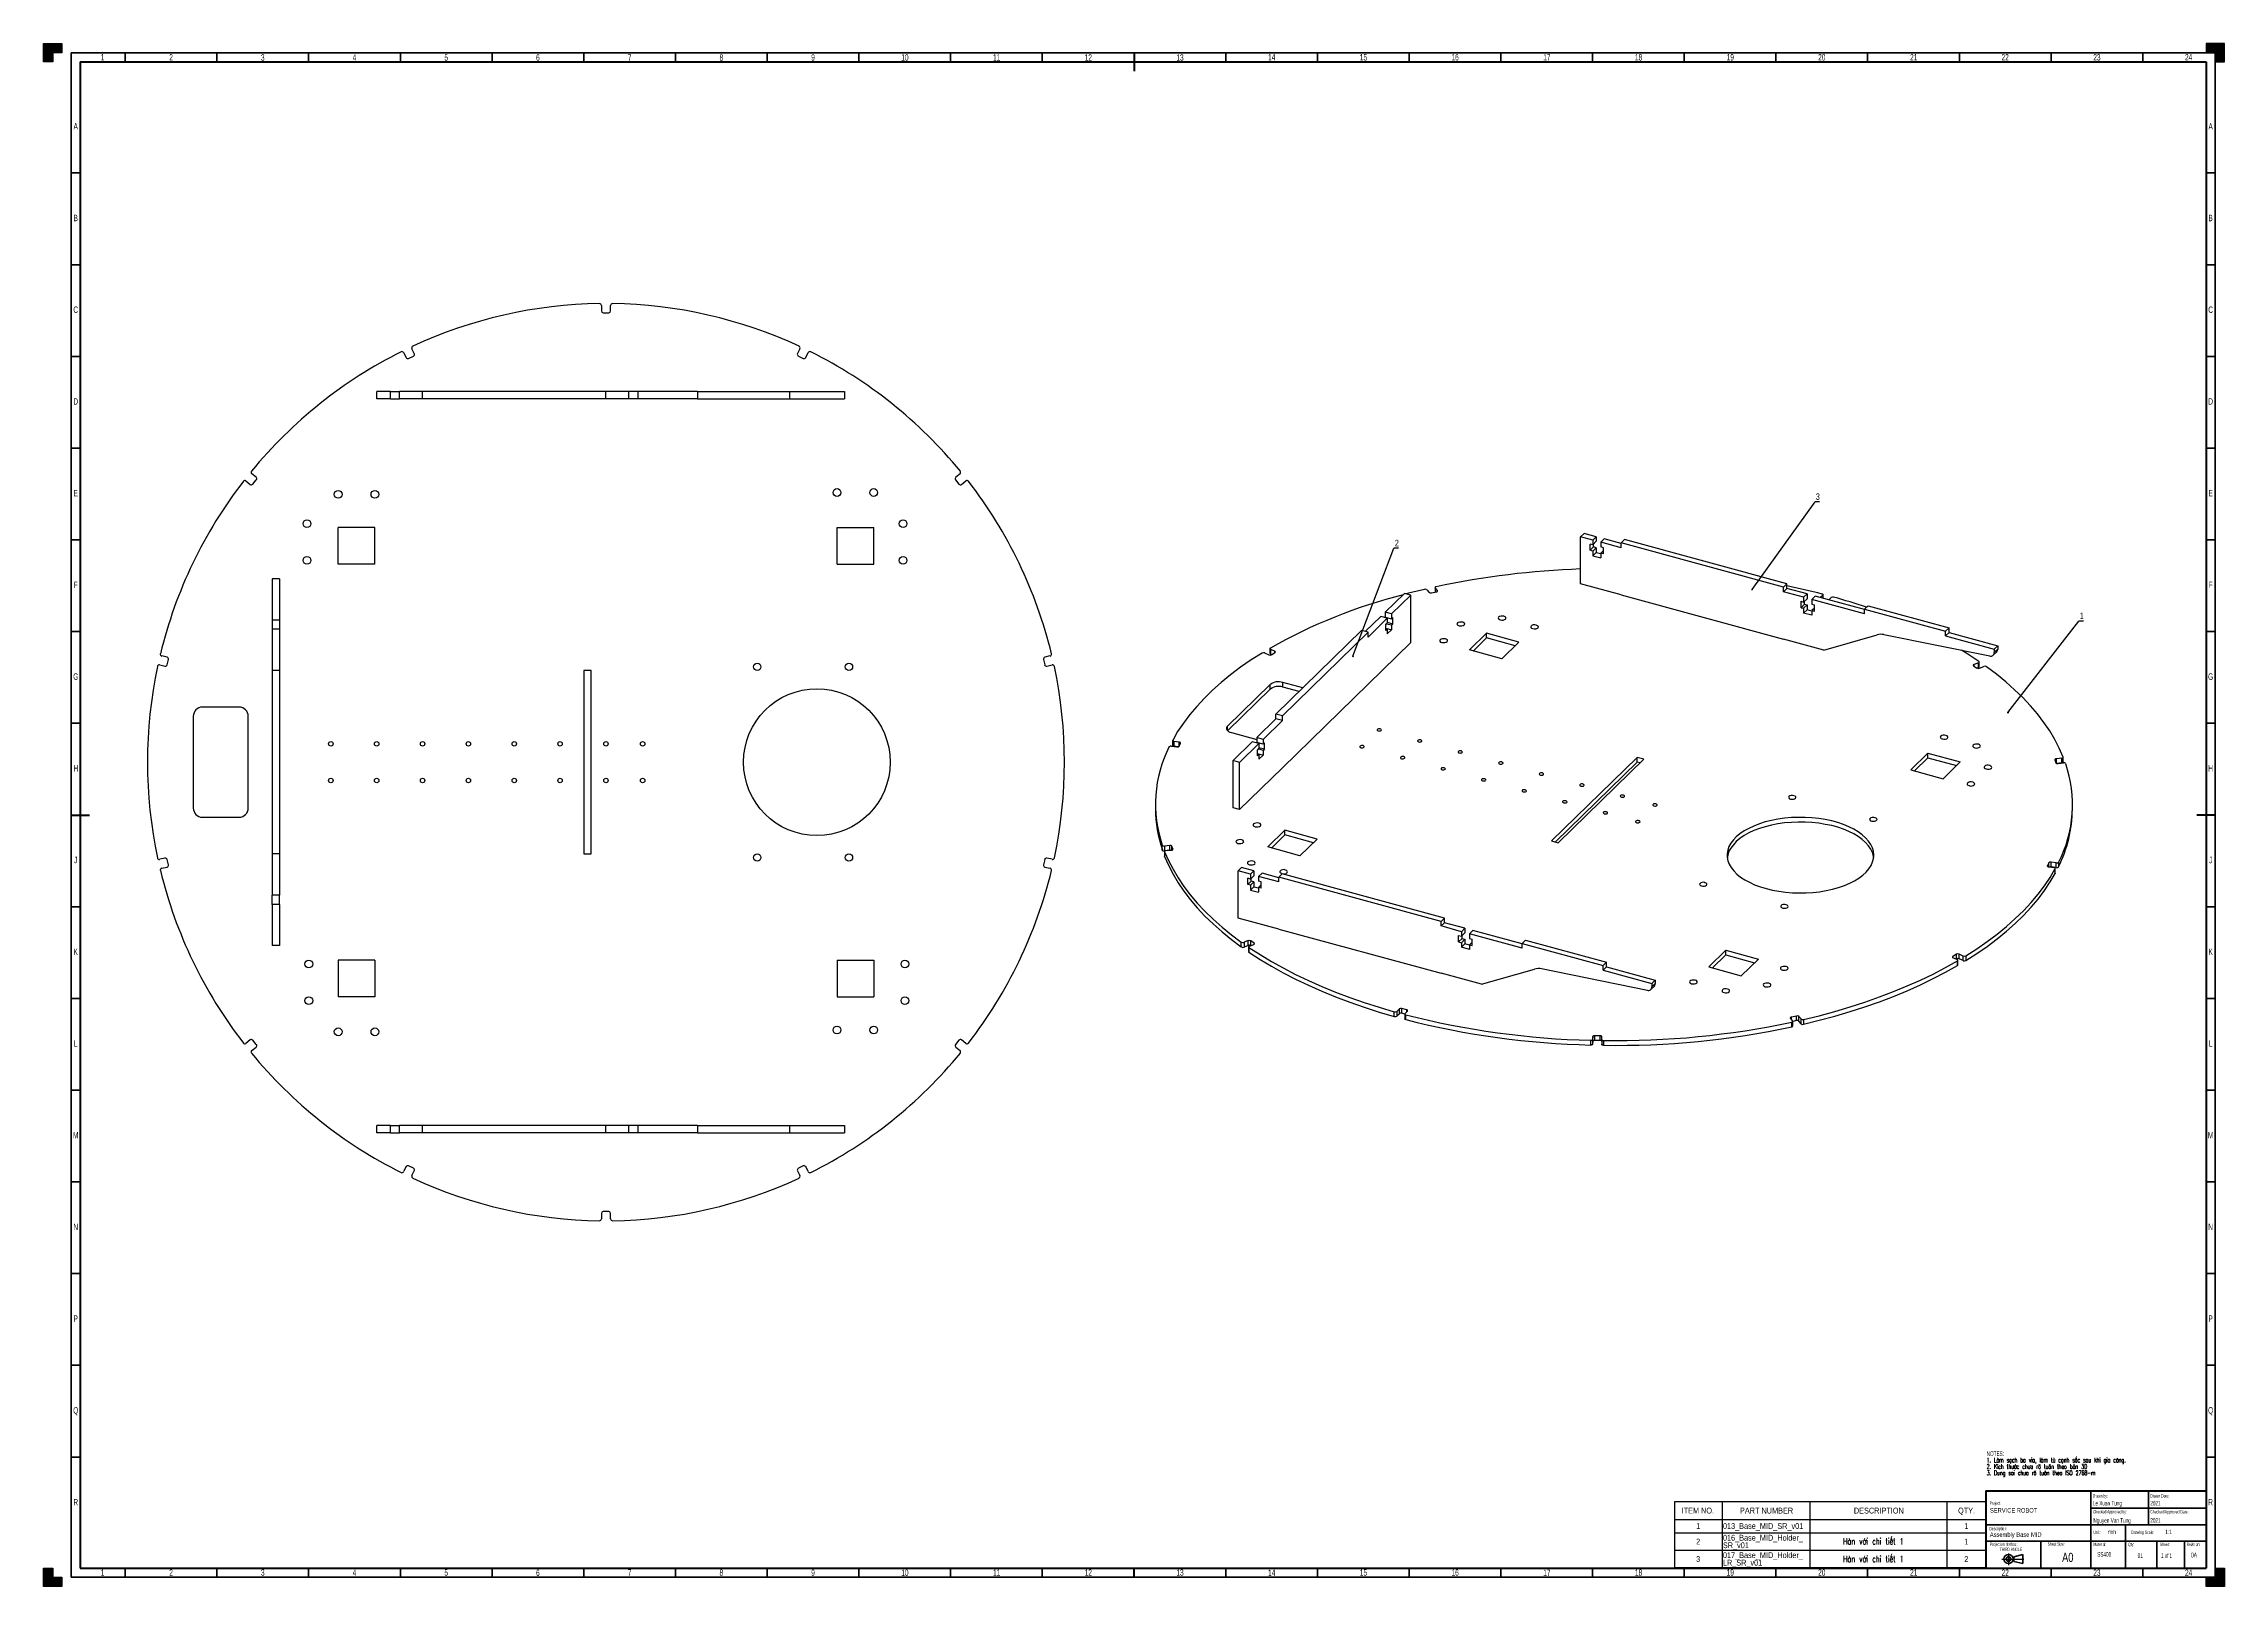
# Model space of a CAD drawing. Header units: millimetres. Extents: x 0 to 1189, y 0 to 841.
import ezdxf

# ---------------------------------------------------------------- set-up
doc = ezdxf.new("R2010")
doc.units = ezdxf.units.MM
doc.layers.add('BORDER', color=7, linetype='Continuous')
doc.layers.add('TRIM', color=7, linetype='Continuous')
doc.styles.add('SLDTEXTSTYLE0', font='TXT', dxfattribs={"width": 0.605})
doc.styles.add('SLDTEXTSTYLE1', font='TXT', dxfattribs={"width": 0.57})
doc.styles.add('SLDTEXTSTYLE2', font='TXT', dxfattribs={"width": 0.75})
doc.styles.add('SLDTEXTSTYLE3', font='TXT', dxfattribs={"width": 0.605, "bigfont": 'bigfont'})
doc.styles.add('SLDTEXTSTYLE4', font='TXT', dxfattribs={"width": 0.694444, "bigfont": 'bigfont'})
doc.dimstyles.new('SLDDIMSTYLE0', dxfattribs={"dimtxt": 0.18, "dimasz": 1.016, "dimexe": 0, "dimexo": 0.0625, "dimgap": 0, "dimtad": 0, "dimtih": 1, "dimtoh": 1, "dimdec": 0, "dimrnd": 1e-09, "dimzin": 0, "dimdsep": 46, "dimtxsty": 'Standard', "dimblk1": 'DOT', "dimblk2": 'DOT', "dimsah": 1, "dimcen": 0.09, "dimadec": 0, "dimazin": 0, "dimtfac": 1.016, "dimtdec": 0, "dimtofl": 0, "dimtmove": 0, "dimatfit": 3, "dimldrblk": 'DOT', "dimfxl": 1, "dimfrac": 2, "dimtolj": 1, "dimtzin": 0, "dimarcsym": 0})

msp = doc.modelspace()

# ---------------------------------------------------------------- texts
at = {"layer": 'BORDER', "color": 7, "char_height": 3.5, "attachment_point": 2, "style": 'SLDTEXTSTYLE0'}
for s, insert in [('1', (32.1, 835.3)), ('2', (69.5, 835.3)), ('3', (119.5, 835.2)), ('4', (169.5, 835.2)), ('5', (219.5, 835.2)), ('6', (269.5, 835.2)), ('7', (319.5, 835.2)), ('8', (369.5, 835.2)), ('9', (419.5, 835.2)), ('10', (469.6, 835.2)), ('11', (519.6, 835.2)), ('12', (569.6, 835.2)), ('13', (619.6, 835.2)), ('14', (669.6, 835.3)), ('15', (719.6, 835.3)), ('16', (769.6, 835.3)), ('17', (819.6, 835.3)), ('18', (869.6, 835.3)), ('19', (919.6, 835.3)), ('20', (969.5, 835.3)), ('21', (1019.6, 835.3)), ('22', (1069.5, 835.3)), ('23', (1119.5, 835.3)), ('24', (1169.5, 835.3)), ('A', (17.5, 797.7)), ('A', (1181.5, 797.7)), ('B', (17.5, 747.7)), ('B', (1181.5, 747.7)), ('C', (17.5, 697.7)), ('C', (1181.5, 697.7)), ('D', (17.5, 647.7)), ('D', (1181.5, 647.7)), ('E', (17.5, 597.7)), ('E', (1181.5, 597.7)), ('F', (17.5, 547.7)), ('F', (1181.5, 547.7)), ('G', (17.5, 497.7)), ('G', (1181.5, 497.7)), ('H', (17.5, 447.7)), ('H', (1181.5, 447.7)), ('J', (17.5, 397.7)), ('J', (1181.5, 397.7)), ('K', (17.5, 347.7)), ('K', (1181.5, 347.7)), ('L', (17.5, 297.7)), ('L', (1181.5, 297.7)), ('M', (17.5, 247.7)), ('M', (1181.5, 247.7)), ('N', (17.5, 197.7)), ('N', (1181.5, 197.7)), ('P', (17.5, 147.7)), ('P', (1181.5, 147.7)), ('Q', (17.5, 97.7)), ('Q', (1181.5, 97.7)), ('R', (17.5, 47.7)), ('R', (1181.5, 47.7)), ('1', (32.1, 9.3)), ('2', (69.5, 9.3)), ('3', (119.5, 9.3)), ('4', (169.5, 9.2)), ('5', (219.5, 9.3)), ('6', (269.5, 9.2)), ('7', (319.5, 9.3)), ('8', (369.5, 9.3)), ('9', (419.5, 9.2)), ('10', (469.6, 9.2)), ('11', (519.6, 9.3)), ('12', (569.6, 9.3)), ('13', (619.6, 9.3)), ('14', (669.6, 9.2)), ('15', (719.6, 9.3)), ('16', (769.6, 9.3)), ('17', (819.6, 9.2)), ('18', (869.6, 9.3)), ('19', (919.6, 9.3)), ('20', (969.5, 9.3)), ('21', (1019.6, 9.3)), ('22', (1069.5, 9.2)), ('23', (1119.5, 9.2)), ('24', (1169.5, 9.2))]:
    msp.add_mtext(s, dxfattribs=dict(at, insert=insert))
at = {"layer": 'BORDER'}
for s, insert, char_height, attachment_point, style in [('Drawn by:', (1117.3, 50.2), 1.8, 1, 'SLDTEXTSTYLE0'), ('Drawn Date:', (1148.6, 50.3), 1.852, 1, 'SLDTEXTSTYLE0'), ('Project:', (1061, 46.3), 1.8, 1, 'SLDTEXTSTYLE0'), ('SERVICE ROBOT', (1061.2, 42.7), 2.5, 1, 'SLDTEXTSTYLE2'), ('Le Xuan Tung', (1117.3, 46.6), 2.5, 1, 'SLDTEXTSTYLE0'), ('Checked/Approved by:', (1117.4, 41.6), 1.8, 1, 'SLDTEXTSTYLE0'), ('Nguyen Van Tung', (1117.6, 37.2), 2.5, 1, 'SLDTEXTSTYLE0'), ('Checked/Approved Date:', (1148.6, 41.6), 1.852, 1, 'SLDTEXTSTYLE0'), ('2021', (1148.6, 46.6), 2.5, 1, 'SLDTEXTSTYLE0'), ('2021', (1148.6, 37.2), 2.5, 1, 'SLDTEXTSTYLE0'), ('Description:', (1060.9, 32.4), 1.8, 1, 'SLDTEXTSTYLE0'), ('Assembly Base MID', (1061.1, 29.5), 2.5, 1, 'SLDTEXTSTYLE2'), ('Sheet Size:', (1097.3, 24), 1.8, 2, 'SLDTEXTSTYLE0'), ('Material:', (1117.6, 23.8), 1.8, 1, 'SLDTEXTSTYLE0'), ('Unit:', (1117.6, 30.4), 1.85, 1, 'SLDTEXTSTYLE0'), ('mm', (1125.6, 31), 2.5, 1, 'SLDTEXTSTYLE0'), ('Qty:', (1136.5, 23.8), 1.8, 1, 'SLDTEXTSTYLE0'), ('Drawing Scale:', (1138.2, 30.4), 1.852, 1, 'SLDTEXTSTYLE0'), ('Sheet:', (1153.9, 23.8), 1.8, 1, 'SLDTEXTSTYLE0'), ('1:1', (1156.8, 31), 2.5, 1, 'SLDTEXTSTYLE0'), ('Revision:', (1168.4, 23.8), 1.8, 1, 'SLDTEXTSTYLE0'), ('A0', (1103.6, 18.3), 5, 2, 'SLDTEXTSTYLE2'), ('SS400', (1119.7, 18.7), 2.5, 1, 'SLDTEXTSTYLE0'), ('01', (1141.7, 18), 2.5, 1, 'SLDTEXTSTYLE0'), ('1 of 1', (1154.5, 18), 2.5, 1, 'SLDTEXTSTYLE1'), ('0A', (1170.8, 18.4), 2.65, 1, 'SLDTEXTSTYLE0')]:
    msp.add_mtext(s, dxfattribs=dict(at, insert=insert, char_height=char_height, attachment_point=attachment_point, style=style))

# ---------------------------------------------------------------- blocks, each defined once
blk = doc.blocks.new('SW_NOTE_0')
at = {"layer": 'BORDER', "color": 0, "char_height": 1.8, "attachment_point": 1, "style": 'SLDTEXTSTYLE0'}
for s, insert in [('Projection Method:', (0, 2.3)), ('THIRD ANGLE', (5.4, -0.5))]:
    blk.add_mtext(s, dxfattribs=dict(at, insert=insert))
blk = doc.blocks.new('SW_NOTE_1')
at = {"layer": 'BORDER', "color": 0, "char_height": 2.5, "attachment_point": 1}
for s, insert, style in [('NOTES:', (0, 3.2), 'SLDTEXTSTYLE0'), ('1. Làm sạch ba via, làm tù cạnh sắc sau khi gia công.', (0, -0.3), 'SLDTEXTSTYLE3'), ('2. Kích thước chưa rõ tuân theo bản 3D', (0, -3.8), 'SLDTEXTSTYLE3'), ('3. Dung sai chưa rõ tuân theo ISO 2768-m', (0, -7.3), 'SLDTEXTSTYLE3')]:
    blk.add_mtext(s, dxfattribs=dict(at, insert=insert, style=style))
blk = doc.blocks.new('SW_TABLEANNOTATION_0')
at = {"layer": 'BORDER', "color": 0}
for p, q in [((0, 0), (0, -35.8)), ((169.9, 0), (0, 0)), ((25.9, 0), (25.9, -9.5)), ((73.8, 0), (73.8, -9.5)), ((148.4, 0), (148.4, -9.5)), ((169.9, -35.8), (169.9, 0)), ((0, -9.5), (169.9, -9.5)), ((25.9, -9.5), (25.9, -35.8)), ((73.8, -9.5), (73.8, -35.8)), ((148.4, -9.5), (148.4, -35.8)), ((0, -16.8), (169.9, -16.8)), ((0, -26.3), (169.9, -26.3)), ((0, -35.8), (169.9, -35.8))]:
    blk.add_line(p, q, dxfattribs=at)
at = {"layer": 'BORDER', "color": 0, "attachment_point": 1}
for s, insert, char_height, style in [('ITEM NO.', (3.9, -3.1), 3.17, 'SLDTEXTSTYLE2'), ('1', (11.8, -11.5), 3.17, 'SLDTEXTSTYLE2'), ('013_Base_MID_SR_v01', (26.4, -11.5), 3.175, 'SLDTEXTSTYLE2'), ('PART NUMBER', (35.7, -3.1), 3.175, 'SLDTEXTSTYLE2'), ('DESCRIPTION', (97.8, -3.1), 3.175, 'SLDTEXTSTYLE2'), ('QTY.', (154.6, -3.1), 3.17, 'SLDTEXTSTYLE2'), ('1', (158, -11.5), 3.17, 'SLDTEXTSTYLE2'), ('2', (11.8, -20), 3.17, 'SLDTEXTSTYLE2'), ('016_Base_MID_Holder_', (26.4, -17.9), 3.175, 'SLDTEXTSTYLE2'), ('SR_v01', (26.4, -22), 3.17, 'SLDTEXTSTYLE2'), ('Hàn với chi tiết 1', (91.9, -19.7), 3.5, 'SLDTEXTSTYLE4'), ('1', (158, -20), 3.17, 'SLDTEXTSTYLE2'), ('3', (11.8, -29.5), 3.17, 'SLDTEXTSTYLE2'), ('017_Base_MID_Holder_', (26.4, -27.4), 3.175, 'SLDTEXTSTYLE2'), ('LR_SR_v01', (26.4, -31.5), 3.17, 'SLDTEXTSTYLE2'), ('Hàn với chi tiết 1', (91.9, -29.3), 3.5, 'SLDTEXTSTYLE4'), ('2', (158, -29.5), 3.17, 'SLDTEXTSTYLE2')]:
    blk.add_mtext(s, dxfattribs=dict(at, insert=insert, char_height=char_height, style=style))
blk = doc.blocks.new('SW_NOTE_2')
at = {"layer": 'BORDER', "color": 0}
blk.add_line((2.5, 0), (0, 0), dxfattribs=at)
at = {"layer": 'BORDER', "color": 0, "insert": (0.4, 4.6), "char_height": 3.5, "attachment_point": 1, "style": 'SLDTEXTSTYLE2'}
blk.add_mtext('1', dxfattribs=at)
blk = doc.blocks.new('_DOT')
at = {"color": 0, "linetype": 'ByBlock', "lineweight": -2}
blk.add_line((-0.5, 0), (-1, 0), dxfattribs=at)
at = {"color": 0, "linetype": 'ByBlock', "const_width": 0.5}
blk.add_lwpolyline([(-0.25, 0, 1), (0.25, 0, 1)], format="xyb", close=True, dxfattribs=at)
blk = doc.blocks.new('SW_NOTE_3')
at = {"layer": 'BORDER', "color": 0}
blk.add_line((2.5, 0), (0, 0), dxfattribs=at)
at = {"layer": 'BORDER', "color": 0, "insert": (0.4, 4.5), "char_height": 3.5, "attachment_point": 1, "style": 'SLDTEXTSTYLE2'}
blk.add_mtext('3', dxfattribs=at)
blk = doc.blocks.new('SW_NOTE_4')
at = {"layer": 'BORDER', "color": 0}
blk.add_line((2.5, 0), (0, 0), dxfattribs=at)
at = {"layer": 'BORDER', "color": 0, "insert": (0.5, 4.5), "char_height": 3.5, "attachment_point": 1, "style": 'SLDTEXTSTYLE2'}
blk.add_mtext('2', dxfattribs=at)

# ---------------------------------------------------------------- hatches: boundary and pattern name
at = {"layer": 'TRIM'}
for points in [[(0, 831), (5, 831), (5, 836), (10, 836), (10, 841), (0, 841)], [(1184, 836), (1184, 831), (1189, 831), (1189, 841), (1179, 841), (1179, 836)], [(10, 0), (10, 5), (5, 5), (5, 10), (0, 10), (0, 0)], [(1189, 10), (1184, 10), (1184, 5), (1179, 5), (1179, 0), (1189, 0)]]:
    msp.add_hatch(color=256, dxfattribs=at).paths.add_polyline_path(points, flags=0)

# ---------------------------------------------------------------- linework, layer by layer
at = {"color": 7, "linetype": 'Continuous', "lineweight": 25}
for p, q in [((304.1, 698.3), (304.1, 695.3)), ((305.1, 694.3), (308.1, 694.3)), ((309.1, 695.3), (309.1, 698.3)), ((196.3, 672.6), (197.6, 669.9)), ((198.9, 669.4), (201.6, 670.7)), ((202.1, 672), (200.8, 674.7)), ((412.3, 674.7), (411, 672)), ((411.5, 670.7), (414.2, 669.4)), ((415.5, 669.9), (416.8, 672.6)), ((181.6, 647.3), (181.6, 651.3)), ((189.1, 651.3), (181.6, 651.3)), ((189.1, 647.3), (181.6, 647.3)), ((189.1, 647.3), (189.1, 651.3)), ((189.1, 651.3), (194.1, 651.3)), ((189.1, 647.3), (194.1, 647.3)), ((194.1, 647.3), (194.1, 651.3)), ((206.6, 651.3), (194.1, 651.3)), ((206.6, 647.3), (194.1, 647.3)), ((206.6, 647.3), (206.6, 651.3)), ((306.6, 651.3), (206.6, 651.3)), ((306.6, 647.3), (206.6, 647.3)), ((306.6, 647.3), (306.6, 651.3)), ((319.1, 651.3), (306.6, 651.3)), ((319.1, 647.3), (306.6, 647.3)), ((319.1, 647.3), (319.1, 651.3)), ((324.1, 651.3), (319.1, 651.3)), ((324.1, 647.3), (319.1, 647.3)), ((324.1, 647.3), (324.1, 651.3)), ((356.6, 651.3), (324.1, 651.3)), ((356.6, 647.3), (324.1, 647.3)), ((356.6, 651.3), (356.6, 647.3)), ((356.6, 651.3), (406.6, 651.3)), ((356.6, 647.3), (406.6, 647.3)), ((406.6, 651.3), (406.6, 647.3)), ((406.6, 651.3), (436.6, 651.3)), ((406.6, 647.3), (436.6, 647.3)), ((436.6, 651.3), (436.6, 647.3)), ((115.8, 604.7), (113.5, 606.5)), ((499.7, 606.5), (497.3, 604.7)), ((110.3, 602.6), (112.7, 600.7)), ((114.1, 600.9), (115.9, 603.2)), ((497.2, 603.2), (499, 600.9)), ((500.5, 600.7), (502.8, 602.6)), ((180.6, 577.2), (160.6, 577.2)), ((160.6, 557.2), (160.6, 577.2)), ((180.6, 557.2), (180.6, 577.2)), ((432.6, 577.2), (452.6, 577.2)), ((432.6, 557.2), (432.6, 577.2)), ((452.6, 557.2), (452.6, 577.2)), ((838, 572.2), (839.9, 574)), ((838, 546.5), (838, 572.2)), ((844.7, 570.4), (838, 572.2)), ((846.5, 572.2), (839.9, 574)), ((844.7, 570.4), (846.5, 572.2)), ((846.5, 572.2), (846.5, 569.7)), ((849.1, 569.2), (850.9, 571)), ((860.1, 568.5), (850.9, 571)), ((844.7, 567.8), (843.2, 568.2)), ((843.2, 564.8), (843.2, 568.2)), ((845.1, 566.6), (843.2, 564.8)), ((844.7, 564.4), (843.2, 564.8)), ((844.7, 570.4), (844.7, 567.8)), ((844.7, 567.8), (846.5, 569.7)), ((844.7, 564.4), (846.5, 566.2)), ((844.7, 564.4), (844.7, 561.8)), ((846.5, 563.6), (844.7, 561.8)), ((844.7, 561.8), (849.1, 560.6)), ((845.1, 566.6), (845.1, 568.3)), ((846.5, 566.2), (845.1, 566.6)), ((846.5, 566.2), (846.5, 563.6)), ((846.5, 563.6), (849.1, 563)), ((849.1, 569.2), (849.1, 566.6)), ((860.1, 566.2), (849.1, 569.2)), ((850.5, 566.2), (849.1, 566.6)), ((849.1, 563.2), (850.5, 564.6)), ((849.1, 563.2), (849.1, 560.6)), ((850.5, 562.8), (849.1, 563.2)), ((850.5, 562.8), (850.5, 566.2)), ((860.1, 568.8), (862, 570.6)), ((860.1, 566.2), (860.1, 568.8)), ((948.6, 544.7), (860.1, 568.8)), ((950.4, 546.6), (862, 570.6)), ((128.6, 549.3), (124.6, 549.3)), ((124.6, 549.3), (124.6, 526.8)), ((128.6, 549.3), (128.6, 526.8)), ((180.6, 557.2), (160.6, 557.2)), ((432.6, 557.2), (452.6, 557.2)), ((741.9, 541.3), (731.4, 531)), ((745.4, 540.3), (734.9, 530.1)), ((745.4, 540.3), (741.9, 541.3)), ((745.4, 514.6), (745.4, 540.3)), ((754.2, 543.2), (755.4, 541.8)), ((756.7, 541.6), (759.4, 542.2)), ((758.7, 544.5), (758.7, 542)), ((759.9, 542.9), (758.7, 544.3)), ((860.1, 540.5), (838, 546.5)), ((860.1, 540.5), (948.6, 516.4)), ((948.6, 544.7), (950.4, 546.6)), ((948.6, 542.2), (948.6, 544.7)), ((948.6, 542.2), (950.4, 544)), ((959.6, 539.2), (948.6, 542.2)), ((950.4, 544), (950.4, 546.6)), ((961.5, 541), (950.4, 544)), ((958.2, 537), (959.6, 536.6)), ((958.2, 533.5), (958.2, 537)), ((960.1, 535.4), (958.2, 533.5)), ((959.6, 539.2), (961.5, 541)), ((959.6, 539.2), (959.6, 536.6)), ((961.5, 538.4), (959.6, 536.6)), ((960.1, 535.4), (960.1, 537)), ((960.1, 535.4), (961.5, 535)), ((961.5, 541), (961.5, 538.4)), ((964.1, 538), (965.9, 539.8)), ((964.1, 538), (964.1, 535.4)), ((992.8, 530.1), (964.1, 538)), ((964.1, 535.4), (965.5, 535)), ((992.8, 532.5), (965.9, 539.8)), ((970.2, 540.3), (968.8, 539)), ((970.3, 538.6), (970.3, 540.5)), ((973.3, 537.8), (974.6, 539.1)), ((128.6, 526.8), (124.6, 526.8)), ((124.6, 526.8), (124.6, 521.8)), ((128.6, 526.8), (128.6, 521.8)), ((729, 528.7), (720.6, 520.5)), ((732.6, 527.8), (722.1, 517.5)), ((732.6, 527.8), (729, 528.7)), ((734.9, 530.1), (731.4, 531)), ((731.4, 531), (731.4, 528.4)), ((731.4, 528.4), (734.9, 527.5)), ((731.8, 524.5), (732.6, 525.2)), ((731.8, 521), (731.8, 524.5)), ((732.1, 527.9), (732.1, 528.2)), ((732.2, 524.8), (734.9, 524.1)), ((732.6, 527.8), (732.6, 525.2)), ((732.6, 525.6), (735.7, 524.8)), ((734.9, 530.1), (734.9, 527.5)), ((734.9, 527.5), (735.7, 528.2)), ((734.9, 524.1), (735.7, 524.8)), ((734.9, 524.1), (734.9, 521.5)), ((735.7, 524.8), (735.7, 528.2)), ((958.2, 533.5), (959.6, 533.2)), ((961.5, 535), (959.6, 533.2)), ((959.6, 533.2), (959.6, 530.6)), ((961.5, 532.4), (959.6, 530.6)), ((964.1, 529.4), (959.6, 530.6)), ((961.5, 535), (961.5, 532.4)), ((964.1, 531.7), (961.5, 532.4)), ((965.5, 533.3), (964.1, 531.9)), ((964.1, 531.9), (964.1, 529.4)), ((964.1, 531.9), (965.5, 531.6)), ((965.5, 531.6), (965.5, 535)), ((994.7, 534.5), (992.8, 532.7)), ((992.8, 530.1), (992.8, 532.7)), ((992.8, 532.7), (1037, 520.7)), ((994.7, 534.5), (1038.9, 522.5)), ((128.6, 521.8), (124.6, 521.8)), ((124.6, 521.8), (124.6, 499.3)), ((128.6, 521.8), (128.6, 499.3)), ((718.5, 521.1), (671.9, 475.5)), ((722.1, 520.1), (675.4, 474.5)), ((722.1, 520.1), (718.5, 521.1)), ((722.1, 517.5), (722.1, 520.1)), ((745.4, 514.6), (722.1, 491.8)), ((731.8, 522.3), (734.9, 521.5)), ((731.8, 522), (732.6, 521.8)), ((731.8, 521), (732.6, 521.8)), ((732.6, 521.8), (732.6, 519.2)), ((734.9, 521.5), (732.6, 519.2)), ((777.4, 510.5), (786.7, 519.6)), ((779.5, 509.9), (786.7, 517)), ((804.4, 514.8), (786.7, 519.6)), ((786.7, 517), (786.7, 519.6)), ((802.4, 512.8), (786.7, 517)), ((795.1, 505.7), (804.4, 514.8)), ((970.7, 510.4), (948.6, 516.4)), ((970.7, 510.4), (999.6, 518.7)), ((1061.1, 507.1), (1003.4, 518.8)), ((1038.9, 522.5), (1037, 520.7)), ((1037, 518.1), (1037, 520.7)), ((1038.9, 519.9), (1037, 518.1)), ((1037, 518.1), (1063.5, 510.9)), ((1038.9, 519.9), (1038.9, 522.5)), ((1038.9, 519.9), (1065.4, 512.7)), ((1065.4, 512.7), (1063.5, 510.9)), ((1065.4, 512.7), (1065.4, 510.8)), ((63.3, 502.3), (66.2, 501.6)), ((67.3, 506.5), (64.4, 507.2)), ((67.4, 502.4), (68, 505.3)), ((545.1, 505.3), (545.8, 502.4)), ((548.7, 507.2), (545.8, 506.5)), ((546.9, 501.6), (549.9, 502.3)), ((665.7, 508.9), (668, 507.9)), ((668.6, 511.2), (668.6, 508.6)), ((671.2, 509.8), (669, 510.8)), ((669, 510.8), (669, 508.2)), ((669.5, 508), (669, 508.2)), ((669.4, 507.9), (671.3, 509.1)), ((795.1, 505.7), (777.4, 510.5)), ((1052.3, 501.9), (1054.1, 500.6)), ((1054.9, 503.5), (1052.5, 502.6)), ((1054.9, 500.9), (1054.1, 500.6)), ((1054.9, 500.9), (1054.9, 503.5)), ((1055.3, 501.3), (1055.3, 503.9)), ((1055.5, 500.5), (1057.9, 501.4)), ((1063, 507.6), (1064.9, 509.4)), ((1063.5, 510.9), (1063.5, 509)), ((1065.4, 510.8), (1063.5, 509)), ((128.6, 499.3), (124.6, 499.3)), ((124.6, 499.3), (124.6, 399.3)), ((128.6, 499.3), (128.6, 399.3)), ((298.6, 499.3), (294.6, 499.3)), ((294.6, 499.3), (294.6, 399.3)), ((298.6, 399.3), (298.6, 499.3)), ((668.8, 491.7), (645.5, 468.9)), ((668.8, 489.1), (645.6, 466.5)), ((668.8, 489.1), (668.8, 491.7)), ((675.4, 446.3), (722.1, 491.8)), ((686.5, 489.8), (675.6, 492.8)), ((675.6, 490.2), (675.6, 492.8)), ((684.5, 487.8), (675.6, 490.2)), ((106.6, 479.3), (86.6, 479.3)), ((81.6, 474.3), (81.6, 424.3)), ((111.6, 424.3), (111.6, 474.3)), ((647.6, 465.5), (661.4, 461.7)), ((671.9, 472.9), (661.4, 462.7)), ((675.4, 472), (664.9, 461.7)), ((675.4, 474.5), (671.9, 475.5)), ((671.9, 472.9), (671.9, 475.5)), ((675.4, 472), (671.9, 472.9)), ((675.4, 472), (675.4, 474.5)), ((615, 458.1), (617.9, 457.7)), ((615.5, 461.1), (615.5, 458.5)), ((619.2, 460.2), (616.3, 460.6)), ((616.3, 460.6), (616.3, 458)), ((618.5, 457.7), (616.3, 458)), ((619.1, 458.1), (619.9, 459.6)), ((659, 460.4), (648.5, 450.2)), ((662.6, 459.4), (652.1, 449.2)), ((662.6, 459.4), (659, 460.4)), ((664.9, 461.7), (661.4, 462.7)), ((661.4, 462.7), (661.4, 460.1)), ((664.9, 459.2), (661.4, 460.1)), ((662.6, 456.9), (661.8, 456.1)), ((661.8, 452.7), (661.8, 456.1)), ((661.8, 454), (664.9, 453.2)), ((662.6, 453.4), (661.8, 453.7)), ((662.6, 453.4), (661.8, 452.7)), ((662.1, 459.6), (662.1, 459.9)), ((664.9, 455.7), (662.2, 456.5)), ((662.6, 459.4), (662.6, 456.9)), ((662.6, 457.3), (665.7, 456.5)), ((662.6, 453.4), (662.6, 450.9)), ((662.6, 450.9), (664.9, 453.2)), ((664.9, 461.7), (664.9, 459.2)), ((665.7, 459.9), (664.9, 459.2)), ((665.7, 456.5), (664.9, 455.7)), ((664.9, 455.7), (664.9, 453.2)), ((665.7, 456.5), (665.7, 459.9)), ((868.9, 451.9), (822.2, 406.4)), ((872.4, 450.9), (868.9, 451.9)), ((868.9, 449.3), (868.9, 451.9)), ((1018, 445.1), (1027.3, 454.2)), ((1027.3, 454.2), (1045, 449.4)), ((1027.3, 451.7), (1027.3, 454.2)), ((1101.1, 449.4), (1101.1, 451.9)), ((652.1, 449.2), (648.5, 450.2)), ((648.5, 424.4), (648.5, 450.2)), ((652.1, 423.5), (652.1, 449.2)), ((675.4, 446.3), (652.1, 423.5)), ((868.9, 449.3), (824.3, 405.8)), ((825.8, 405.4), (872.4, 450.9)), ((870.4, 448.9), (868.9, 449.3)), ((1018, 445.1), (1035.6, 440.3)), ((1020, 444.6), (1027.3, 451.7)), ((1027.3, 451.7), (1042.9, 447.4)), ((1035.6, 440.3), (1045, 449.4)), ((1096.6, 450.5), (1097.1, 449)), ((1100.3, 451.4), (1097.4, 451.2)), ((1100.3, 448.9), (1097.9, 448.6)), ((1098.3, 448.6), (1101.2, 448.9)), ((1100.3, 448.9), (1100.3, 451.4)), ((86.6, 419.3), (106.6, 419.3)), ((606.2, 426.3), (606.2, 423.7)), ((652.1, 423.5), (648.5, 424.4)), ((1106.2, 423.7), (1106.2, 426.3)), ((676.7, 412.2), (667.4, 403.1)), ((676.7, 409.6), (669.4, 402.5)), ((694.4, 407.4), (676.7, 412.2)), ((676.7, 409.6), (676.7, 412.2)), ((692.3, 405.4), (676.7, 409.6)), ((694.4, 407.4), (685, 398.3)), ((822.2, 406.4), (825.8, 405.4)), ((66.2, 397), (63.3, 396.4)), ((68, 393.3), (67.4, 396.3)), ((128.6, 399.3), (124.6, 399.3)), ((124.6, 399.3), (124.6, 376.8)), ((128.6, 399.3), (128.6, 376.8)), ((294.6, 399.3), (298.6, 399.3)), ((545.8, 396.3), (545.1, 393.3)), ((549.9, 396.4), (546.9, 397)), ((609.9, 401.4), (609.9, 404)), ((614, 403.9), (611.1, 403.6)), ((611.1, 403.6), (611.1, 401)), ((614, 401.3), (611.1, 401)), ((611.2, 400.6), (611.2, 398)), ((611.2, 400.5), (611.2, 397.9)), ((612, 401.1), (615, 401.4)), ((614, 401.3), (614, 403.9)), ((615.7, 402), (615.2, 403.5)), ((685, 398.3), (667.4, 403.1)), ((1093.2, 394.4), (1092.5, 392.9)), ((1097.3, 394.4), (1094.5, 394.8)), ((1094.5, 392.2), (1094.5, 394.8)), ((1097.3, 391.8), (1097.3, 394.4)), ((1098.6, 394.8), (1098.6, 392.2)), ((64.4, 391.5), (67.3, 392.1)), ((545.8, 392.1), (548.7, 391.5)), ((651.3, 390), (653.2, 391.8)), ((651.3, 364.3), (651.3, 390)), ((658, 388.2), (651.3, 390)), ((659.8, 390), (653.2, 391.8)), ((658, 385.6), (656.6, 386)), ((656.6, 382.6), (656.6, 386)), ((658.4, 384.4), (656.6, 382.6)), ((658, 382.2), (656.6, 382.6)), ((658, 388.2), (659.8, 390)), ((658, 388.2), (658, 385.6)), ((658, 385.6), (659.8, 387.4)), ((658, 382.2), (659.8, 384)), ((658, 382.2), (658, 379.6)), ((659.8, 381.4), (658, 379.6)), ((658.4, 384.4), (658.4, 386.1)), ((659.8, 384), (658.4, 384.4)), ((659.8, 390), (659.8, 387.4)), ((659.8, 384), (659.8, 381.4)), ((659.8, 381.4), (662.4, 380.8)), ((662.4, 387), (664.3, 388.8)), ((662.4, 387), (662.4, 384.4)), ((673.5, 384), (662.4, 387)), ((663.8, 384), (662.4, 384.4)), ((662.4, 381), (663.8, 382.4)), ((662.4, 381), (662.4, 378.4)), ((663.8, 380.6), (662.4, 381)), ((663.8, 380.6), (663.8, 384)), ((673.5, 386.3), (664.3, 388.8)), ((673.5, 386.6), (675.3, 388.4)), ((673.5, 384), (673.5, 386.6)), ((761.9, 362.5), (673.5, 386.6)), ((763.8, 364.3), (675.3, 388.4)), ((1093.2, 392.3), (1096.1, 391.9)), ((1097.3, 391.8), (1094.5, 392.2)), ((1096.8, 388.8), (1096.8, 391.4)), ((1096.8, 388.7), (1096.8, 391.3)), ((128.6, 376.8), (124.6, 376.8)), ((124.6, 371.8), (124.6, 376.8)), ((128.6, 371.8), (124.6, 371.8)), ((124.6, 371.8), (124.6, 349.3)), ((128.6, 371.8), (128.6, 376.8)), ((128.6, 371.8), (128.6, 349.3)), ((658, 379.6), (662.4, 378.4)), ((673.5, 358.3), (651.3, 364.3)), ((673.5, 358.3), (761.9, 334.2)), ((761.9, 362.5), (763.8, 364.3)), ((761.9, 360), (761.9, 362.5)), ((761.9, 360), (763.8, 361.8)), ((773, 356.9), (761.9, 360)), ((763.8, 361.8), (763.8, 364.3)), ((774.8, 358.8), (763.8, 361.8)), ((773, 356.9), (774.8, 358.8)), ((773, 356.9), (773, 354.4)), ((774.8, 358.8), (774.8, 356.2)), ((777.4, 355.7), (779.2, 357.6)), ((806.1, 350.3), (779.2, 357.6)), ((128.6, 349.3), (124.6, 349.3)), ((653, 348.6), (653, 351.2)), ((656.8, 352), (654.5, 351.1)), ((654.5, 351.1), (654.5, 348.5)), ((656.8, 349.4), (654.5, 348.5)), ((656.8, 349.4), (656.8, 352)), ((657, 348.6), (657, 346)), ((657.2, 348.3), (657.2, 345.7)), ((657.4, 349), (659.8, 349.9)), ((660, 350.6), (658.2, 351.9)), ((771.5, 354.8), (773, 354.4)), ((771.5, 351.3), (771.5, 354.8)), ((773.4, 353.2), (771.5, 351.3)), ((771.5, 351.3), (773, 350.9)), ((774.8, 356.2), (773, 354.4)), ((774.8, 352.8), (773, 350.9)), ((773, 350.9), (773, 348.4)), ((774.8, 350.2), (773, 348.4)), ((777.4, 347.2), (773, 348.4)), ((773.4, 353.2), (773.4, 354.8)), ((773.4, 353.2), (774.8, 352.8)), ((774.8, 352.8), (774.8, 350.2)), ((777.4, 349.5), (774.8, 350.2)), ((777.4, 355.7), (777.4, 353.2)), ((806.1, 347.9), (777.4, 355.7)), ((777.4, 353.2), (778.8, 352.8)), ((778.8, 351.1), (777.4, 349.7)), ((777.4, 349.7), (777.4, 347.2)), ((777.4, 349.7), (778.8, 349.4)), ((778.8, 349.4), (778.8, 352.8)), ((808, 352.3), (806.1, 350.5)), ((806.1, 347.9), (806.1, 350.5)), ((806.1, 350.5), (850.3, 338.5)), ((808, 352.3), (852.2, 340.3)), ((917.2, 346.8), (907.9, 337.7)), ((917.2, 346.8), (934.9, 342)), ((917.2, 344.2), (917.2, 346.8)), ((160.6, 341.4), (160.6, 321.4)), ((180.6, 341.4), (160.6, 341.4)), ((180.6, 341.4), (180.6, 321.4)), ((432.6, 341.4), (432.6, 321.4)), ((432.6, 341.4), (452.6, 341.4)), ((452.6, 341.4), (452.6, 321.4)), ((784, 328.2), (761.9, 334.2)), ((784, 328.2), (812.9, 336.5)), ((874.4, 324.9), (816.7, 336.6)), ((852.2, 340.3), (850.3, 338.5)), ((850.3, 335.9), (850.3, 338.5)), ((852.2, 337.7), (850.3, 335.9)), ((850.3, 335.9), (876.9, 328.7)), ((852.2, 337.7), (852.2, 340.3)), ((852.2, 337.7), (878.7, 330.5)), ((907.9, 337.7), (925.6, 332.9)), ((917.2, 344.2), (910, 337.1)), ((917.2, 344.2), (932.9, 340)), ((934.9, 342), (925.6, 332.9)), ((1043, 344.6), (1041, 343.4)), ((1041.1, 342.7), (1043.4, 341.7)), ((1043, 342), (1042.8, 341.9)), ((1043, 342), (1043, 344.6)), ((1043.5, 338.4), (1043.5, 341)), ((1043.7, 338.7), (1043.7, 341.3)), ((1046.6, 343.6), (1044.4, 344.6)), ((1044.4, 342.1), (1044.4, 344.6)), ((1046.6, 341.1), (1044.4, 342.1)), ((1046.6, 341.1), (1046.6, 343.6)), ((1048, 343.7), (1048, 341.1)), ((180.6, 321.4), (160.6, 321.4)), ((432.6, 321.4), (452.6, 321.4)), ((876.3, 325.4), (878.2, 327.2)), ((878.7, 330.5), (876.9, 328.7)), ((876.9, 328.7), (876.9, 326.8)), ((878.7, 328.6), (876.9, 326.8)), ((878.7, 330.5), (878.7, 328.6)), ((736.4, 310.7), (736.4, 313.2)), ((739.2, 314.8), (737.8, 313.4)), ((737.8, 313.4), (737.8, 310.9)), ((739.2, 312.2), (737.8, 310.9)), ((739.2, 312.2), (739.2, 314.8)), ((743.2, 314.3), (740.5, 315)), ((740.5, 312.4), (740.5, 315)), ((742.1, 312), (740.5, 312.4)), ((742.1, 312), (742.1, 309.4)), ((742.2, 312.2), (743.6, 313.6)), ((742.6, 311.5), (742.6, 309)), ((952.4, 309.6), (953.6, 308.2)), ((955.7, 310.9), (952.9, 310.3)), ((955.7, 308.4), (955.7, 310.9)), ((958.2, 309.3), (957, 310.7)), ((957, 308.1), (957, 310.7)), ((958.2, 306.7), (958.2, 309.3)), ((112.7, 297.9), (110.3, 296)), ((115.9, 295.4), (114.1, 297.7)), ((499, 297.7), (497.2, 295.4)), ((502.8, 296), (500.5, 297.9)), ((843.5, 295.1), (843.5, 297.7)), ((844.6, 299.7), (844.5, 298.2)), ((844.5, 298.2), (844.5, 295.6)), ((844.6, 297.1), (844.6, 299.7)), ((848.7, 300.1), (845.7, 300.2)), ((845.7, 297.6), (845.7, 300.2)), ((848.7, 297.6), (845.7, 297.6)), ((848.7, 297.6), (848.7, 300.1)), ((849.5, 298.1), (849.6, 299.6)), ((849.5, 298), (849.5, 295.5)), ((850.5, 297.5), (850.5, 295)), ((953.1, 305), (953.1, 307.6)), ((955.7, 308.4), (953.7, 307.9)), ((953.7, 305.5), (953.7, 308)), ((958.2, 306.7), (957, 308.1)), ((959.5, 309), (959.5, 306.4)), ((113.5, 292.1), (115.8, 294)), ((497.3, 294), (499.7, 292.1)), ((844.6, 297.1), (844.5, 295.6)), ((181.6, 247.3), (181.6, 251.3)), ((189.1, 251.3), (181.6, 251.3)), ((189.1, 247.3), (189.1, 251.3)), ((189.1, 251.3), (194.1, 251.3)), ((194.1, 247.3), (194.1, 251.3)), ((206.6, 251.3), (194.1, 251.3)), ((206.6, 247.3), (206.6, 251.3)), ((306.6, 251.3), (206.6, 251.3)), ((306.6, 247.3), (306.6, 251.3)), ((319.1, 251.3), (306.6, 251.3)), ((319.1, 247.3), (319.1, 251.3)), ((324.1, 251.3), (319.1, 251.3)), ((324.1, 247.3), (324.1, 251.3)), ((356.6, 251.3), (324.1, 251.3)), ((356.6, 251.3), (356.6, 247.3)), ((356.6, 251.3), (406.6, 251.3)), ((406.6, 251.3), (406.6, 247.3)), ((406.6, 251.3), (436.6, 251.3)), ((436.6, 251.3), (436.6, 247.3)), ((189.1, 247.3), (181.6, 247.3)), ((189.1, 247.3), (194.1, 247.3)), ((206.6, 247.3), (194.1, 247.3)), ((306.6, 247.3), (206.6, 247.3)), ((319.1, 247.3), (306.6, 247.3)), ((324.1, 247.3), (319.1, 247.3)), ((356.6, 247.3), (324.1, 247.3)), ((356.6, 247.3), (406.6, 247.3)), ((406.6, 247.3), (436.6, 247.3)), ((197.6, 228.8), (196.3, 226.1)), ((201.6, 227.9), (198.9, 229.2)), ((200.8, 223.9), (202.1, 226.6)), ((411, 226.6), (412.3, 223.9)), ((414.2, 229.2), (411.5, 227.9)), ((416.8, 226.1), (415.5, 228.8)), ((304.1, 203.3), (304.1, 200.3)), ((308.1, 204.3), (305.1, 204.3)), ((309.1, 200.3), (309.1, 203.3))]:
    msp.add_line(p, q, dxfattribs=at)
at = {"color": 8, "linetype": 'Continuous', "lineweight": 25}
for p, q in [((758.7, 544.3), (758.7, 542)), ((759.9, 542.4), (759.9, 542.9)), ((970.2, 538.6), (970.2, 540.3)), ((671.2, 509), (671.2, 509.8)), ((1052.5, 501.7), (1052.5, 502.6)), ((645.5, 466.5), (645.5, 468.9)), ((619.2, 458.2), (619.2, 460.2)), ((1097.4, 448.8), (1097.4, 451.2)), ((615.2, 401.4), (615.2, 403.5)), ((615.7, 401.8), (615.7, 402)), ((1092.5, 392.7), (1092.5, 392.9)), ((1093.2, 392.3), (1093.2, 394.4)), ((658.2, 349.3), (658.2, 351.9)), ((660, 350), (660, 350.6)), ((1041, 342.7), (1041, 343.4)), ((743.2, 313.2), (743.2, 314.3)), ((952.9, 309), (952.9, 310.3))]:
    msp.add_line(p, q, dxfattribs=at)
at = {"color": 7, "linetype": 'Continuous', "lineweight": 25, "flags": 128}
for points in [[(752.8, 543.5), (744.2, 541.4), (742.8, 541)], [(759.3, 544.9), (759.1, 544.9), (759, 544.8), (758.8, 544.8), (758.7, 544.7), (758.7, 544.6), (758.7, 544.5), (758.7, 544.4), (758.7, 544.3)], [(759.4, 542.2), (759.6, 542.2), (759.7, 542.3), (759.9, 542.4), (760, 542.5), (760, 542.6), (760, 542.7), (760, 542.8), (759.9, 542.9)], [(970.2, 540.3), (970.2, 540.4), (970.3, 540.5), (970.3, 540.6), (970.2, 540.7), (970.1, 540.8), (970, 540.8), (969.9, 540.9), (969.7, 541)], [(771.7, 523.7), (772.5, 523.6), (773.3, 523.6), (774, 523.8), (774.5, 524.1), (774.8, 524.5), (774.7, 525), (774.3, 525.3), (773.7, 525.6), (772.9, 525.7), (772.1, 525.7), (771.3, 525.5), (770.8, 525.2), (770.6, 524.7), (770.7, 524.3), (771.1, 524), (771.7, 523.7)], [(794.2, 526.9), (795, 526.8), (795.8, 526.8), (796.5, 527), (797, 527.3), (797.3, 527.7), (797.2, 528.2), (796.8, 528.5), (796.2, 528.8), (795.4, 528.9), (794.6, 528.9), (793.8, 528.7), (793.3, 528.4), (793.1, 527.9), (793.2, 527.5), (793.6, 527.2), (794.2, 526.9)], [(811.9, 522.1), (812.7, 522), (813.5, 522), (814.2, 522.2), (814.7, 522.5), (815, 522.9), (814.9, 523.4), (814.5, 523.7), (813.8, 524), (813.1, 524.1), (812.2, 524.1), (811.5, 523.9), (811, 523.5), (810.8, 523.1), (810.9, 522.7), (811.3, 522.4), (811.9, 522.1)], [(668.9, 511.5), (668.8, 511.5), (668.7, 511.4), (668.6, 511.3), (668.6, 511.2), (668.7, 511.1), (668.7, 511), (668.8, 510.9), (669, 510.8)], [(762.4, 514.6), (763.2, 514.5), (764, 514.5), (764.7, 514.7), (765.2, 515), (765.4, 515.4), (765.4, 515.9), (765, 516.2), (764.3, 516.5), (763.5, 516.6), (762.7, 516.6), (762, 516.4), (761.5, 516), (761.3, 515.6), (761.3, 515.2), (761.7, 514.8), (762.4, 514.6)], [(664.3, 508.8), (658.3, 505), (652.6, 501), (647.2, 496.9), (642.1, 492.8), (637.3, 488.5), (632.9, 484.2), (628.7, 479.7), (624.9, 475.2), (621.5, 470.6), (618.3, 466), (615.6, 461.2)], [(671.3, 509.1), (671.5, 509.2), (671.5, 509.3), (671.6, 509.4), (671.6, 509.5), (671.5, 509.6), (671.5, 509.7), (671.4, 509.7), (671.2, 509.8)], [(1055.1, 504.2), (1049.2, 508.1), (1045.6, 510.3)], [(1052.5, 502.6), (1052.4, 502.5), (1052.3, 502.4), (1052.2, 502.3), (1052.1, 502.3), (1052.1, 502.2), (1052.1, 502.1), (1052.2, 502), (1052.3, 501.9)], [(1054.9, 503.5), (1055.1, 503.6), (1055.2, 503.6), (1055.3, 503.7), (1055.3, 503.8), (1055.3, 503.9), (1055.3, 504), (1055.2, 504.1), (1055.1, 504.2)], [(1101.1, 452), (1099, 456.9), (1096.6, 461.6), (1093.8, 466.3), (1090.6, 471), (1087.1, 475.6), (1083.3, 480.1), (1079.1, 484.5), (1074.6, 488.8), (1069.8, 493.1), (1064.7, 497.3), (1059.3, 501.3)], [(645.5, 468.9), (645.1, 468.5), (645, 468), (645, 467.5), (645.2, 467), (645.5, 466.5), (646.1, 466.1), (646.8, 465.7), (647.6, 465.5)], [(727.6, 466.3), (728.1, 466.2), (728.5, 466.3), (728.9, 466.4), (729.2, 466.6), (729.4, 466.8), (729.3, 467), (729.1, 467.3), (728.7, 467.4), (728.3, 467.5), (727.8, 467.5), (727.4, 467.3), (727.1, 467.1), (727, 466.9), (727, 466.7), (727.2, 466.5), (727.6, 466.3)], [(1035.2, 462), (1036, 461.8), (1036.8, 461.9), (1037.6, 462.1), (1038.1, 462.4), (1038.3, 462.8), (1038.2, 463.2), (1037.8, 463.6), (1037.2, 463.9), (1036.4, 464), (1035.6, 464), (1034.9, 463.8), (1034.4, 463.4), (1034.1, 463), (1034.2, 462.6), (1034.6, 462.2), (1035.2, 462)], [(615.6, 461.2), (615.5, 461.1), (615.5, 461), (615.6, 460.9), (615.7, 460.8), (615.8, 460.8), (615.9, 460.7), (616.1, 460.6), (616.3, 460.6)], [(616.3, 458), (616.1, 458.1), (615.9, 458.1), (615.8, 458.2), (615.7, 458.3), (615.6, 458.4), (615.5, 458.5), (615.5, 458.5)], [(619.9, 459.6), (619.9, 459.7), (619.9, 459.8), (619.8, 459.9), (619.8, 460), (619.6, 460), (619.5, 460.1), (619.3, 460.2), (619.2, 460.2)], [(719.4, 458.3), (719, 458.4), (718.5, 458.3), (718.1, 458.2), (717.8, 458), (717.6, 457.8), (717.7, 457.6), (717.9, 457.4), (718.3, 457.2), (718.7, 457.1), (719.2, 457.2), (719.6, 457.3), (719.9, 457.5), (720, 457.7), (720, 457.9), (719.8, 458.1), (719.4, 458.3)], [(741.5, 452.3), (741.1, 452.4), (740.6, 452.3), (740.2, 452.2), (739.9, 452), (739.8, 451.8), (739.8, 451.6), (740, 451.3), (740.4, 451.2), (740.8, 451.1), (741.3, 451.2), (741.7, 451.3), (742, 451.5), (742.1, 451.7), (742.1, 451.9), (741.9, 452.1), (741.5, 452.3)], [(749.7, 460.3), (750.2, 460.2), (750.6, 460.3), (751, 460.4), (751.3, 460.6), (751.5, 460.8), (751.4, 461), (751.2, 461.2), (750.8, 461.4), (750.4, 461.5), (749.9, 461.4), (749.5, 461.3), (749.2, 461.1), (749.1, 460.9), (749.1, 460.7), (749.4, 460.5), (749.7, 460.3)], [(771.8, 454.3), (772.3, 454.2), (772.7, 454.3), (773.2, 454.4), (773.5, 454.6), (773.6, 454.8), (773.5, 455), (773.3, 455.2), (773, 455.4), (772.5, 455.5), (772, 455.4), (771.6, 455.3), (771.3, 455.1), (771.2, 454.9), (771.2, 454.7), (771.5, 454.4), (771.8, 454.3)], [(1052.9, 457.2), (1053.7, 457), (1054.5, 457.1), (1055.2, 457.3), (1055.8, 457.6), (1056, 458), (1055.9, 458.4), (1055.5, 458.8), (1054.9, 459.1), (1054.1, 459.2), (1053.3, 459.2), (1052.6, 458.9), (1052, 458.6), (1051.8, 458.2), (1051.9, 457.8), (1052.3, 457.4), (1052.9, 457.2)], [(1100.3, 451.4), (1100.5, 451.5), (1100.7, 451.5), (1100.8, 451.6), (1101, 451.7), (1101, 451.7), (1101.1, 451.8), (1101.1, 451.9), (1101.1, 452)], [(763.6, 446.3), (763.2, 446.3), (762.7, 446.3), (762.3, 446.2), (762, 446), (761.9, 445.8), (761.9, 445.5), (762.1, 445.3), (762.5, 445.2), (762.9, 445.1), (763.4, 445.1), (763.8, 445.3), (764.1, 445.4), (764.3, 445.7), (764.2, 445.9), (764, 446.1), (763.6, 446.3)], [(785.7, 440.3), (785.3, 440.3), (784.8, 440.3), (784.4, 440.2), (784.1, 440), (784, 439.8), (784, 439.5), (784.2, 439.3), (784.6, 439.2), (785.1, 439.1), (785.5, 439.1), (785.9, 439.2), (786.2, 439.4), (786.4, 439.7), (786.3, 439.9), (786.1, 440.1), (785.7, 440.3)], [(793.9, 448.3), (794.4, 448.2), (794.9, 448.2), (795.3, 448.4), (795.6, 448.5), (795.7, 448.8), (795.7, 449), (795.4, 449.2), (795.1, 449.4), (794.6, 449.4), (794.1, 449.4), (793.7, 449.3), (793.4, 449.1), (793.3, 448.9), (793.4, 448.7), (793.6, 448.4), (793.9, 448.3)], [(816.1, 442.3), (816.5, 442.2), (817, 442.2), (817.4, 442.3), (817.7, 442.5), (817.8, 442.8), (817.8, 443), (817.5, 443.2), (817.2, 443.4), (816.7, 443.4), (816.3, 443.4), (815.8, 443.3), (815.6, 443.1), (815.4, 442.9), (815.5, 442.6), (815.7, 442.4), (816.1, 442.3)], [(1059.1, 445.6), (1059.9, 445.5), (1060.7, 445.5), (1061.5, 445.7), (1062, 446), (1062.2, 446.4), (1062.1, 446.8), (1061.7, 447.2), (1061.1, 447.5), (1060.3, 447.6), (1059.5, 447.6), (1058.8, 447.4), (1058.3, 447), (1058, 446.6), (1058.1, 446.2), (1058.5, 445.8), (1059.1, 445.6)], [(1097.4, 451.2), (1097.2, 451.1), (1097, 451.1), (1096.9, 451), (1096.7, 450.9), (1096.6, 450.8), (1096.6, 450.8), (1096.6, 450.6), (1096.6, 450.5)], [(1101.1, 449.4), (1101.1, 449.3), (1101, 449.2), (1101, 449.1), (1100.8, 449), (1100.7, 448.9), (1100.5, 448.9), (1100.3, 448.9)], [(807.8, 434.3), (807.4, 434.3), (806.9, 434.3), (806.5, 434.2), (806.2, 434), (806.1, 433.8), (806.1, 433.5), (806.4, 433.3), (806.7, 433.2), (807.2, 433.1), (807.6, 433.1), (808, 433.2), (808.3, 433.4), (808.5, 433.7), (808.4, 433.9), (808.2, 434.1), (807.8, 434.3)], [(830, 428.3), (829.5, 428.3), (829, 428.3), (828.6, 428.2), (828.3, 428), (828.2, 427.8), (828.2, 427.5), (828.5, 427.3), (828.8, 427.2), (829.3, 427.1), (829.7, 427.1), (830.2, 427.2), (830.5, 427.4), (830.6, 427.6), (830.5, 427.9), (830.3, 428.1), (830, 428.3)], [(838.2, 436.3), (838.6, 436.2), (839.1, 436.2), (839.5, 436.3), (839.8, 436.5), (839.9, 436.8), (839.9, 437), (839.6, 437.2), (839.3, 437.4), (838.8, 437.4), (838.4, 437.4), (838, 437.3), (837.7, 437.1), (837.5, 436.9), (837.6, 436.6), (837.8, 436.4), (838.2, 436.3)], [(860.3, 430.3), (860.7, 430.2), (861.2, 430.2), (861.6, 430.3), (861.9, 430.5), (862, 430.7), (862, 431), (861.8, 431.2), (861.4, 431.4), (860.9, 431.4), (860.5, 431.4), (860.1, 431.3), (859.8, 431.1), (859.6, 430.9), (859.7, 430.6), (859.9, 430.4), (860.3, 430.3)], [(952.5, 429.2), (953.2, 429.1), (954, 429.1), (954.7, 429.3), (955.2, 429.6), (955.4, 430), (955.3, 430.4), (954.9, 430.8), (954.3, 431), (953.6, 431.1), (952.8, 431.1), (952.1, 430.9), (951.6, 430.6), (951.4, 430.2), (951.5, 429.8), (951.9, 429.4), (952.5, 429.2)], [(1049.8, 436.5), (1050.6, 436.3), (1051.4, 436.4), (1052.1, 436.6), (1052.6, 436.9), (1052.9, 437.3), (1052.8, 437.7), (1052.4, 438.1), (1051.8, 438.4), (1051, 438.5), (1050.2, 438.5), (1049.4, 438.2), (1048.9, 437.9), (1048.7, 437.5), (1048.8, 437.1), (1049.2, 436.7), (1049.8, 436.5)], [(660.6, 414.1), (661.4, 414), (662.2, 414.1), (662.9, 414.3), (663.4, 414.6), (663.6, 415), (663.6, 415.4), (663.2, 415.8), (662.5, 416), (661.8, 416.2), (660.9, 416.1), (660.2, 415.9), (659.7, 415.6), (659.5, 415.2), (659.5, 414.8), (659.9, 414.4), (660.6, 414.1)], [(852.1, 422.2), (851.6, 422.3), (851.1, 422.3), (850.7, 422.2), (850.4, 422), (850.3, 421.8), (850.4, 421.5), (850.6, 421.3), (850.9, 421.1), (851.4, 421.1), (851.9, 421.1), (852.3, 421.2), (852.6, 421.4), (852.7, 421.6), (852.6, 421.9), (852.4, 422.1), (852.1, 422.2)], [(869.7, 417.4), (869.3, 417.5), (868.8, 417.5), (868.4, 417.4), (868.1, 417.2), (868, 416.9), (868, 416.7), (868.3, 416.5), (868.6, 416.3), (869.1, 416.3), (869.5, 416.3), (870, 416.4), (870.3, 416.6), (870.4, 416.8), (870.3, 417.1), (870.1, 417.3), (869.7, 417.4)], [(878, 425.5), (878.4, 425.4), (878.9, 425.4), (879.3, 425.5), (879.6, 425.7), (879.7, 425.9), (879.7, 426.2), (879.4, 426.4), (879.1, 426.5), (878.6, 426.6), (878.2, 426.6), (877.8, 426.5), (877.5, 426.3), (877.3, 426.1), (877.4, 425.8), (877.6, 425.6), (878, 425.5)], [(939.2, 380.4), (942.6, 379.6), (946.1, 378.9), (949.8, 378.4), (953.5, 378.1), (957.2, 378), (961, 378.1), (964.7, 378.3), (968.3, 378.7), (971.9, 379.3), (975.4, 380.1), (978.6, 381), (981.8, 382.1), (984.7, 383.3), (987.3, 384.7), (989.7, 386.1), (991.9, 387.7), (993.7, 389.4), (995.2, 391.2), (996.4, 393), (997.2, 394.9), (997.7, 396.8), (997.9, 398.7), (997.7, 400.7), (997.1, 402.6), (996.2, 404.5), (995, 406.3), (993.4, 408), (991.6, 409.7), (989.4, 411.3), (987, 412.8), (984.3, 414.1), (981.3, 415.3), (978.2, 416.4), (974.9, 417.3), (971.4, 418), (967.8, 418.6), (964.1, 419), (960.4, 419.2), (956.7, 419.2), (952.9, 419.1), (949.2, 418.7), (945.6, 418.2), (942.1, 417.5), (938.7, 416.7), (935.5, 415.7), (932.5, 414.5), (929.7, 413.2), (927.2, 411.8), (924.9, 410.3), (922.9, 408.6), (921.3, 406.9), (919.9, 405.1), (918.9, 403.3), (918.2, 401.4), (917.9, 399.4), (917.9, 397.5), (918.3, 395.6), (919, 393.7), (920.1, 391.8), (921.5, 390), (923.2, 388.3), (925.2, 386.7), (927.5, 385.2), (930.1, 383.8), (932.9, 382.5), (936, 381.4), (939.2, 380.4)], [(997.8, 397.3), (997.7, 398.1), (997.1, 400), (996.2, 401.9), (995, 403.7), (993.4, 405.5), (991.6, 407.1), (989.4, 408.7), (987, 410.2), (984.3, 411.5), (981.3, 412.7), (978.2, 413.8), (974.9, 414.7), (971.4, 415.4), (967.8, 416), (964.1, 416.4), (960.4, 416.6), (956.7, 416.6), (952.9, 416.5), (949.2, 416.2), (945.6, 415.6), (942.1, 415), (938.7, 414.1), (935.5, 413.1), (932.5, 412), (929.7, 410.7), (927.2, 409.3), (924.9, 407.7), (922.9, 406.1), (921.3, 404.3), (919.9, 402.5), (918.9, 400.7), (918.2, 398.8), (918, 397.3)], [(996.7, 417.2), (997.4, 417.1), (998.2, 417.1), (998.9, 417.3), (999.4, 417.6), (999.6, 418), (999.5, 418.4), (999.2, 418.7), (998.6, 419), (997.8, 419.1), (997, 419.1), (996.3, 418.9), (995.9, 418.6), (995.6, 418.2), (995.7, 417.8), (996.1, 417.4), (996.7, 417.2)], [(651.2, 405), (652, 404.9), (652.8, 404.9), (653.6, 405.1), (654.1, 405.5), (654.3, 405.9), (654.2, 406.3), (653.8, 406.7), (653.2, 406.9), (652.4, 407.1), (651.6, 407), (650.9, 406.8), (650.4, 406.5), (650.1, 406.1), (650.2, 405.7), (650.6, 405.3), (651.2, 405)], [(612, 401.1), (611.8, 401), (611.7, 401), (611.5, 400.9), (611.4, 400.8), (611.3, 400.8), (611.2, 400.7), (611.2, 400.6), (611.2, 400.5)], [(611.2, 400.5), (613.3, 395.7), (615.8, 390.9), (618.6, 386.2), (621.7, 381.5), (625.2, 376.9), (629, 372.4), (633.2, 368), (637.7, 363.7), (642.5, 359.4), (647.6, 355.2), (653, 351.2)], [(611.2, 397.9), (611.2, 398), (611.2, 398)], [(611.2, 397.9), (613.3, 393.1), (615.8, 388.3), (618.6, 383.6), (621.7, 379), (625.2, 374.4), (629, 369.9), (633.2, 365.4), (637.7, 361.1), (642.5, 356.8), (647.6, 352.7), (653, 348.6)], [(615, 401.4), (615.1, 401.4), (615.3, 401.4), (615.5, 401.5), (615.6, 401.6), (615.7, 401.7), (615.7, 401.8), (615.8, 401.9), (615.7, 402)], [(657.5, 393.4), (658.2, 393.3), (659.1, 393.4), (659.8, 393.6), (660.3, 393.9), (660.5, 394.3), (660.4, 394.7), (660.1, 395.1), (659.4, 395.3), (658.6, 395.5), (657.8, 395.4), (657.1, 395.2), (656.6, 394.9), (656.3, 394.5), (656.4, 394.1), (656.8, 393.7), (657.5, 393.4)], [(1092.5, 392.9), (1092.4, 392.8), (1092.4, 392.7), (1092.5, 392.6), (1092.6, 392.5), (1092.7, 392.5), (1092.8, 392.4), (1093, 392.3), (1093.2, 392.3)], [(675.1, 388.6), (675.9, 388.5), (676.7, 388.5), (677.5, 388.7), (678, 389.1), (678.2, 389.5), (678.1, 389.9), (677.7, 390.3), (677.1, 390.5), (676.3, 390.7), (675.5, 390.6), (674.8, 390.4), (674.3, 390.1), (674, 389.7), (674.1, 389.3), (674.5, 388.9), (675.1, 388.6)], [(903.9, 381.8), (904.7, 381.7), (905.5, 381.7), (906.1, 381.9), (906.6, 382.3), (906.9, 382.6), (906.8, 383), (906.4, 383.4), (905.8, 383.6), (905.1, 383.8), (904.3, 383.7), (903.6, 383.5), (903.1, 383.2), (902.9, 382.8), (903, 382.4), (903.3, 382.1), (903.9, 381.8)], [(1048, 343.7), (1054, 347.5), (1059.7, 351.5), (1065.1, 355.6), (1070.2, 359.7), (1075, 364), (1079.5, 368.3), (1083.6, 372.8), (1087.4, 377.3), (1090.9, 381.9), (1094, 386.5), (1096.8, 391.3)], [(1048, 341.1), (1054, 345), (1059.7, 348.9), (1065.1, 353), (1070.2, 357.2), (1075, 361.4), (1079.5, 365.8), (1083.6, 370.2), (1087.4, 374.7), (1090.9, 379.3), (1094, 384), (1096.8, 388.7)], [(1096.8, 391.3), (1096.8, 391.4), (1096.8, 391.5), (1096.7, 391.6), (1096.7, 391.7), (1096.6, 391.7), (1096.4, 391.8), (1096.2, 391.9), (1096.1, 391.9)], [(1096.8, 388.8), (1096.8, 388.8), (1096.8, 388.7)], [(948.2, 369.8), (948.9, 369.7), (949.7, 369.7), (950.4, 369.9), (950.9, 370.2), (951.1, 370.6), (951, 371), (950.6, 371.4), (950, 371.6), (949.3, 371.7), (948.5, 371.7), (947.8, 371.5), (947.3, 371.2), (947.1, 370.8), (947.2, 370.4), (947.5, 370.1), (948.2, 369.8)], [(657.4, 349), (657.3, 348.9), (657.2, 348.9), (657.1, 348.8), (657, 348.7), (657, 348.6), (657.1, 348.5), (657.1, 348.4), (657.2, 348.3)], [(657.2, 348.3), (663.2, 344.4), (669.4, 340.7), (675.9, 337.1), (682.6, 333.6), (689.6, 330.2), (696.9, 327), (704.4, 323.9), (712.1, 321), (720, 318.3), (728.1, 315.7), (736.4, 313.2)], [(657.2, 345.7), (663.2, 341.8), (669.4, 338.1), (675.9, 334.5), (682.6, 331), (689.6, 327.7), (696.9, 324.4), (704.4, 321.4), (712.1, 318.5), (720, 315.7), (728.1, 313.1), (736.4, 310.7)], [(659.8, 349.9), (660, 350), (660.1, 350.1), (660.2, 350.2), (660.2, 350.3), (660.2, 350.4), (660.2, 350.5), (660.1, 350.5), (660, 350.6)], [(948, 336), (948.8, 335.9), (949.6, 335.9), (950.3, 336.1), (950.8, 336.5), (951.1, 336.9), (951, 337.3), (950.6, 337.7), (950, 337.9), (949.2, 338), (948.4, 338), (947.7, 337.8), (947.1, 337.5), (946.9, 337.1), (947, 336.6), (947.4, 336.3), (948, 336)], [(959.5, 309), (968.1, 311.1), (976.6, 313.4), (984.9, 315.9), (993, 318.5), (1000.9, 321.3), (1008.6, 324.2), (1016, 327.3), (1023.3, 330.5), (1030.3, 333.8), (1037, 337.3), (1043.5, 341)], [(959.5, 306.4), (968.1, 308.6), (976.6, 310.8), (984.9, 313.3), (993, 315.9), (1000.9, 318.7), (1008.6, 321.6), (1016, 324.7), (1023.3, 327.9), (1030.3, 331.3), (1037, 334.8), (1043.5, 338.4)], [(1041, 343.4), (1040.9, 343.3), (1040.8, 343.2), (1040.8, 343.1), (1040.8, 343), (1040.8, 342.9), (1040.9, 342.9), (1041, 342.8), (1041.1, 342.7)], [(1043.5, 341), (1043.6, 341), (1043.7, 341.1), (1043.7, 341.2), (1043.7, 341.3), (1043.7, 341.4), (1043.6, 341.5), (1043.5, 341.6), (1043.4, 341.7)], [(898.5, 328.5), (899.3, 328.4), (900.1, 328.4), (900.8, 328.6), (901.3, 329), (901.6, 329.4), (901.5, 329.8), (901.1, 330.2), (900.4, 330.4), (899.7, 330.5), (898.8, 330.5), (898.1, 330.3), (897.6, 330), (897.4, 329.6), (897.5, 329.1), (897.9, 328.8), (898.5, 328.5)], [(916.2, 323.7), (917, 323.6), (917.8, 323.6), (918.5, 323.8), (919, 324.1), (919.2, 324.6), (919.2, 325), (918.8, 325.3), (918.1, 325.6), (917.4, 325.7), (916.5, 325.7), (915.8, 325.5), (915.3, 325.2), (915.1, 324.8), (915.1, 324.3), (915.5, 324), (916.2, 323.7)], [(938.7, 326.9), (939.5, 326.8), (940.3, 326.8), (941, 327), (941.5, 327.4), (941.7, 327.8), (941.7, 328.2), (941.3, 328.5), (940.6, 328.8), (939.9, 328.9), (939, 328.9), (938.3, 328.7), (937.8, 328.4), (937.6, 328), (937.7, 327.5), (938, 327.2), (938.7, 326.9)], [(742.2, 312.2), (742.1, 312.1), (742.1, 312), (742.1, 311.9), (742.1, 311.8), (742.2, 311.7), (742.3, 311.7), (742.4, 311.6), (742.6, 311.5)], [(742.6, 309), (742.4, 309), (742.3, 309.1), (742.2, 309.2), (742.1, 309.3), (742.1, 309.4), (742.1, 309.4)], [(743.6, 313.6), (743.6, 313.7), (743.7, 313.8), (743.7, 313.9), (743.6, 314), (743.6, 314.1), (743.5, 314.2), (743.3, 314.2), (743.2, 314.3)], [(952.9, 310.3), (952.7, 310.3), (952.6, 310.2), (952.5, 310.1), (952.4, 310), (952.3, 309.9), (952.3, 309.8), (952.3, 309.7), (952.4, 309.6)], [(843.5, 297.7), (843.7, 297.7), (843.9, 297.7), (844, 297.7), (844.2, 297.8), (844.3, 297.9), (844.4, 298), (844.5, 298.1), (844.5, 298.2)], [(845.7, 300.2), (845.5, 300.2), (845.3, 300.1), (845.1, 300.1), (845, 300), (844.8, 300), (844.7, 299.9), (844.7, 299.8), (844.6, 299.7)], [(845.7, 297.6), (845.5, 297.6), (845.3, 297.6), (845.1, 297.5), (845, 297.5), (844.8, 297.4), (844.7, 297.3), (844.7, 297.2), (844.6, 297.1)], [(849.6, 299.6), (849.6, 299.7), (849.6, 299.8), (849.5, 299.9), (849.4, 300), (849.2, 300), (849, 300.1), (848.9, 300.1), (848.7, 300.1)], [(849.5, 298.1), (849.5, 298), (849.6, 297.9), (849.7, 297.8), (849.8, 297.7), (849.9, 297.6), (850.1, 297.6), (850.3, 297.5), (850.5, 297.5)], [(953.1, 307.6), (953.2, 307.6), (953.4, 307.7), (953.5, 307.7), (953.6, 307.8), (953.7, 307.9), (953.7, 308), (953.6, 308.1), (953.6, 308.2)], [(844.5, 295.6), (844.5, 295.5), (844.4, 295.4), (844.3, 295.3), (844.2, 295.2), (844, 295.2), (843.9, 295.1), (843.7, 295.1), (843.5, 295.1)], [(850.5, 295), (850.3, 295), (850.1, 295), (849.9, 295), (849.8, 295.1), (849.7, 295.2), (849.6, 295.3), (849.5, 295.4), (849.5, 295.5)]]:
    msp.add_lwpolyline(points, dxfattribs=at)
at = {"color": 7, "linetype": 'Continuous', "lineweight": 25}
for centre, radius in [((160.6, 595.3), 2.1), ((180.6, 595.3), 2.1), ((432.6, 596.3), 2.1), ((452.6, 596.3), 2.1), ((143.6, 579.3), 2.1), ((468.6, 579.3), 2.1), ((143.6, 559.3), 2.1), ((468.6, 559.3), 2.1), ((389.1, 501.3), 2), ((439.1, 501.3), 2), ((421.6, 449.3), 40), ((156.6, 459.3), 1.2), ((181.6, 459.3), 1.2), ((206.6, 459.3), 1.2), ((231.6, 459.3), 1.2), ((256.6, 459.3), 1.2), ((281.6, 459.3), 1.2), ((306.6, 459.3), 1.2), ((326.6, 459.3), 1.2), ((156.6, 439.3), 1.2), ((181.6, 439.3), 1.2), ((206.6, 439.3), 1.2), ((231.6, 439.3), 1.2), ((256.6, 439.3), 1.2), ((281.6, 439.3), 1.2), ((306.6, 439.3), 1.2), ((326.6, 439.3), 1.2), ((389.1, 397.3), 2), ((439.1, 397.3), 2), ((144.6, 339.3), 2.1), ((469.6, 339.3), 2.1), ((144.6, 319.3), 2.1), ((469.6, 319.3), 2.1), ((160.6, 302.3), 2.1), ((180.6, 302.3), 2.1), ((432.6, 303.3), 2.1), ((452.6, 303.3), 2.1)]:
    msp.add_circle(centre, radius, dxfattribs=at)
for centre, radius, start, end in [((306.6, 449.3), 250, 90.8054, 114.9089), ((303.1, 698.3), 1, 0, 90.8054), ((305.1, 695.3), 1, 180, 270), ((308.1, 695.3), 1, 270, 0), ((310.1, 698.3), 1, 89.1946, 180), ((306.6, 449.3), 250, 65.0911, 89.1946), ((306.6, 449.3), 250, 116.5197, 140.6232), ((195.4, 672.1), 1, 25.7143, 116.5197), ((198.5, 670.3), 1, 205.7143, 295.7143), ((201.7, 675.2), 1, 114.9089, 205.7143), ((201.2, 671.6), 1, 295.7143, 25.7143), ((411.9, 671.6), 1, 154.2857, 244.2857), ((411.4, 675.2), 1, 334.2857, 65.0911), ((414.6, 670.3), 1, 244.2857, 334.2857), ((417.7, 672.1), 1, 63.4803, 154.2857), ((306.6, 449.3), 250, 39.3768, 63.4803), ((114.1, 607.3), 1, 140.6232, 231.4286), ((499, 607.3), 1, 308.5714, 39.3768), ((306.6, 449.3), 250, 142.234, 166.3375), ((109.7, 601.8), 1, 51.4286, 142.234), ((113.3, 601.5), 1, 231.4286, 321.4286), ((115.2, 603.9), 1, 321.4286, 51.4286), ((498, 603.9), 1, 128.5714, 218.5714), ((499.8, 601.5), 1, 218.5714, 308.5714), ((503.4, 601.8), 1, 37.766, 128.5714), ((306.6, 449.3), 250, 13.6625, 37.766), ((854.1, 100.8), 454.1, 92.0281, 102.0512), ((814.7, 253), 296.8, 104.3439, 119.4259), ((753.2, 542.1), 1.47, 51.28, 106.3661), ((756.3, 543), 1.46, 231.216, 285.971), ((868.9, 156.4), 397.5, 75.3136, 78.169), ((975.5, 537.8), 1.54, 72.2941, 125.3578), ((881.9, 204), 348.2, 71.2499, 74.334), ((1001.7, 511), 7.99, 77.7005, 105.1793), ((306.6, 449.3), 250, 167.9482, 192.0518), ((63, 501.3), 1, 77.1429, 167.9482), ((64.6, 508.1), 1, 166.3375, 257.1429), ((66.4, 502.6), 1, 257.1429, 347.1429), ((67.1, 505.5), 1, 347.1429, 77.1429), ((546.1, 505.5), 1, 102.8571, 192.8571), ((546.7, 502.6), 1, 192.8571, 282.8571), ((548.5, 508.1), 1, 282.8571, 13.6625), ((550.1, 501.3), 1, 12.0518, 102.8571), ((306.6, 449.3), 250, 347.9482, 12.0518), ((665.1, 507.3), 1.68, 67.4753, 117.4003), ((668.6, 509.4), 1.69, 247.5385, 296.921), ((669.1, 508.7), 0.466, 187.5925, 255.8369), ((1054.9, 502.1), 1.66, 240.5721, 290.5893), ((1054.8, 501.4), 0.53, 282.4236, 348.7686), ((1058.5, 499.9), 1.65, 60.068, 110.6707), ((1061.6, 509), 1.92, 253.636, 1.4647), ((1063.5, 510.8), 1.94, 315.422, 1.8423), ((673.3, 485.4), 7.71, 72.6961, 125.399), ((673.3, 482.9), 7.71, 72.6961, 125.399), ((86.6, 474.3), 5, 90, 180), ((106.6, 474.3), 5, 0, 90), ((675.2, 426.4), 69, 152.9272, 198.9061), ((614.7, 456.9), 1.25, 75.9778, 137.6994), ((618.2, 458.9), 1.26, 256.2068, 316.9605), ((1098.1, 449.7), 1.16, 218.3345, 283.0184), ((1037.2, 426.1), 69, 332.9272, 18.9061), ((1101.5, 447.8), 1.15, 37.5266, 103.2837), ((86.6, 424.3), 5, 180, 270), ((106.6, 424.3), 5, 270, 0), ((675, 423.9), 68.8, 180.1544, 199.0244), ((1035.4, 424.1), 70.7, 333.2068, 359.6818), ((63, 397.3), 1, 192.0518, 282.8571), ((66.4, 396), 1, 12.8571, 102.8571), ((67.1, 393.1), 1, 282.8571, 12.8571), ((546.1, 393.1), 1, 167.1429, 257.1429), ((546.7, 396), 1, 77.1429, 167.1429), ((550.1, 397.3), 1, 257.1429, 347.9482), ((610.8, 404.7), 1.15, 217.5255, 283.2847), ((610.8, 402.1), 1.15, 217.5255, 283.2847), ((614.3, 402.8), 1.16, 38.336, 103.0184), ((614.2, 399.4), 1.91, 82.5154, 95.6046), ((1094.2, 393.6), 1.26, 76.2057, 136.9614), ((1097.7, 395.6), 1.25, 255.977, 317.6996), ((64.6, 390.5), 1, 102.8571, 193.6625), ((306.6, 449.3), 250, 193.6625, 217.766), ((306.6, 449.3), 250, 322.234, 346.3375), ((548.5, 390.5), 1, 346.3375, 77.1429), ((1094.2, 390.3), 1.89, 82.1422, 100.2455), ((1097.7, 393), 1.25, 255.977, 317.6996), ((653.9, 352.6), 1.65, 240.0687, 290.669), ((653.9, 350), 1.65, 240.0687, 290.669), ((657.4, 350.4), 1.66, 60.5727, 110.5873), ((657.4, 347.9), 1.66, 60.5727, 110.5873), ((657.4, 346), 0.384, 184.1708, 242.2687), ((815, 328.8), 7.99, 77.7005, 105.1793), ((1043.7, 343.1), 1.69, 67.5372, 116.9221), ((1043.7, 340.5), 1.69, 67.5372, 116.9221), ((1043.3, 338.8), 0.419, 293.3609, 353.988), ((1047.3, 345.2), 1.68, 247.4767, 297.3986), ((1047.3, 342.6), 1.68, 247.4767, 297.3986), ((874.9, 326.8), 1.92, 253.636, 1.4647), ((876.8, 328.6), 1.94, 315.422, 1.8423), ((736.9, 314.7), 1.54, 252.2943, 305.359), ((736.9, 312.1), 1.54, 252.2943, 305.359), ((740, 313.5), 1.54, 72.6967, 125.3978), ((740, 311), 1.54, 72.6967, 125.3978), ((853.7, 745), 447.4, 255.6302, 268.6952), ((956.1, 309.5), 1.46, 51.2155, 105.9701), ((959.1, 310.4), 1.47, 231.2806, 286.3654), ((113.3, 297.1), 1, 38.5714, 128.5714), ((499.8, 297.1), 1, 51.4286, 141.4286), ((853.7, 742.4), 447.4, 255.6302, 268.6952), ((848.7, 296.3), 1.25, 50.7868, 92.953), ((857.2, 758.6), 461.1, 269.1699, 282.0012), ((857.2, 756), 461.1, 269.1699, 282.0012), ((953, 305.6), 0.656, 271.58, 343.9912), ((956.1, 307), 1.46, 51.2155, 105.9701), ((959.1, 307.8), 1.47, 231.2806, 286.3654), ((109.7, 296.8), 1, 217.766, 308.5714), ((114.1, 291.4), 1, 128.5714, 219.3768), ((306.6, 449.3), 250, 219.3768, 243.4803), ((115.2, 294.8), 1, 308.5714, 38.5714), ((306.6, 449.3), 250, 296.5197, 320.6232), ((498, 294.8), 1, 141.4286, 231.4286), ((499, 291.4), 1, 320.6232, 51.4286), ((503.4, 296.8), 1, 231.4286, 322.234), ((195.4, 226.5), 1, 243.4803, 334.2857), ((198.5, 228.3), 1, 64.2857, 154.2857), ((201.2, 227), 1, 334.2857, 64.2857), ((411.9, 227), 1, 115.7143, 205.7143), ((414.6, 228.3), 1, 25.7143, 115.7143), ((417.7, 226.5), 1, 205.7143, 296.5197), ((201.7, 223.5), 1, 154.2857, 245.0911), ((306.6, 449.3), 250, 245.0911, 269.1946), ((306.6, 449.3), 250, 270.8054, 294.9089), ((411.4, 223.5), 1, 294.9089, 25.7143), ((305.1, 203.3), 1, 90, 180), ((308.1, 203.3), 1, 0, 90), ((303.1, 200.3), 1, 269.1946, 0), ((310.1, 200.3), 1, 180, 270.8054)]:
    msp.add_arc(centre, radius, start, end, dxfattribs=at)
at = {"layer": 'BORDER', "lineweight": 35}
for p, q in [((15, 836), (1184, 836)), ((15, 836), (15, 5)), ((44.5, 836), (44.5, 831)), ((94.5, 836), (94.5, 831)), ((144.5, 836), (144.5, 831)), ((194.5, 836), (194.5, 831)), ((244.5, 836), (244.5, 831)), ((294.5, 836), (294.5, 831)), ((344.5, 836), (344.5, 831)), ((394.5, 836), (394.5, 831)), ((444.5, 836), (444.5, 831)), ((494.5, 836), (494.5, 831)), ((544.5, 836), (544.5, 831)), ((644.5, 836), (644.5, 831)), ((694.5, 836), (694.5, 831)), ((744.5, 836), (744.5, 831)), ((794.5, 836), (794.5, 831)), ((844.5, 836), (844.5, 831)), ((894.5, 836), (894.5, 831)), ((944.5, 836), (944.5, 831)), ((994.5, 836), (994.5, 831)), ((1044.5, 836), (1044.5, 831)), ((1094.5, 836), (1094.5, 831)), ((1144.5, 836), (1144.5, 831)), ((1184, 836), (1184, 5)), ((15, 770.5), (20, 770.5)), ((1179, 770.5), (1184, 770.5)), ((15, 720.5), (20, 720.5)), ((1179, 720.5), (1184, 720.5)), ((15, 670.5), (20, 670.5)), ((1179, 670.5), (1184, 670.5)), ((15, 620.5), (20, 620.5)), ((1179, 620.5), (1184, 620.5)), ((15, 570.5), (20, 570.5)), ((1179, 570.5), (1184, 570.5)), ((15, 520.5), (20, 520.5)), ((1179, 520.5), (1184, 520.5)), ((15, 470.5), (20, 470.5)), ((1179, 470.5), (1184, 470.5)), ((15, 370.5), (20, 370.5)), ((1179, 370.5), (1184, 370.5)), ((15, 320.5), (20, 320.5)), ((1179, 320.5), (1184, 320.5)), ((15, 270.5), (20, 270.5)), ((1179, 270.5), (1184, 270.5)), ((15, 220.5), (20, 220.5)), ((1179, 220.5), (1184, 220.5)), ((15, 170.5), (20, 170.5)), ((1179, 170.5), (1184, 170.5)), ((15, 120.5), (20, 120.5)), ((1179, 120.5), (1184, 120.5)), ((15, 70.5), (20, 70.5)), ((1179, 70.5), (1184, 70.5)), ((1116.1, 52), (1116.1, 10)), ((1147.6, 52), (1147.6, 33.6)), ((1179, 42.6), (1116.1, 42.6)), ((1116.1, 33.6), (1059, 33.6)), ((1089, 24.6), (1059, 24.6)), ((1116.1, 24.6), (1089, 24.6)), ((1089, 24.6), (1089, 10)), ((1179.1, 33.6), (1116.1, 33.6)), ((15, 5), (1184, 5)), ((44.5, 10), (44.5, 5)), ((94.5, 10), (94.5, 5)), ((144.5, 10), (144.5, 5)), ((194.5, 10), (194.5, 5)), ((244.5, 10), (244.5, 5)), ((294.5, 10), (294.5, 5)), ((344.5, 10), (344.5, 5)), ((394.5, 10), (394.5, 5)), ((444.5, 10), (444.5, 5)), ((494.5, 10), (494.5, 5)), ((544.5, 10), (544.5, 5)), ((644.5, 10), (644.5, 5)), ((694.5, 10), (694.5, 5)), ((744.5, 10), (744.5, 5)), ((794.5, 10), (794.5, 5)), ((844.5, 10), (844.5, 5)), ((894.5, 10), (894.5, 5)), ((944.5, 10), (944.5, 5)), ((994.5, 10), (994.5, 5)), ((1044.5, 10), (1044.5, 5)), ((1094.5, 10), (1094.5, 5)), ((1144.5, 10), (1144.5, 5))]:
    msp.add_line(p, q, dxfattribs=at)
at = {"layer": 'BORDER', "lineweight": 50}
for p, q in [((594.5, 836), (594.5, 826)), ((20, 831), (1179, 831)), ((1179, 831), (1179, 10)), ((15, 420.5), (25, 420.5)), ((1184, 420.5), (1174, 420.5)), ((594.5, 5), (594.5, 10))]:
    msp.add_line(p, q, dxfattribs=at)
at = {"layer": 'BORDER', "lineweight": 70}
for p, q in [((20, 831), (20, 10)), ((1059, 52), (1179, 52)), ((20, 10), (1179, 10))]:
    msp.add_line(p, q, dxfattribs=at)
at = {"layer": 'BORDER', "linetype": 'Continuous', "lineweight": 70}
msp.add_line((1059, 52), (1059, 10), dxfattribs=at)
at = {"layer": 'BORDER', "linetype": 'Continuous', "lineweight": 35}
for p, q in [((1179, 24.6), (1116.1, 24.6)), ((1135, 10), (1135, 33.6)), ((1152.2, 10), (1152.2, 24.6)), ((1167.2, 10), (1167.2, 24.6)), ((1079.2, 17.4), (1074.2, 16.1)), ((1074.2, 16.1), (1074.2, 13.6)), ((1074.2, 13.6), (1079.2, 12.4)), ((1079.2, 12.4), (1079.2, 17.4))]:
    msp.add_line(p, q, dxfattribs=at)
at = {"layer": 'BORDER'}
for p, q in [((1067.7, 14.9), (1079.7, 14.9)), ((1071.3, 18), (1071.3, 11.6))]:
    msp.add_line(p, q, dxfattribs=at)
at = {"layer": 'BORDER', "linetype": 'Continuous', "lineweight": 35}
for radius in [2.5, 1.25]:
    msp.add_circle((1071.3, 14.9), radius, dxfattribs=at)
at = {"layer": 'TRIM'}
for p, q in [((0, 841), (10, 841)), ((0, 831), (0, 841)), ((10, 836), (5, 836)), ((5, 836), (5, 831)), ((10, 841), (10, 836)), ((1179, 841), (1179, 836)), ((1189, 841), (1179, 841)), ((1179, 836), (1184, 836)), ((1184, 836), (1184, 831)), ((1189, 831), (1189, 841)), ((5, 831), (0, 831)), ((1184, 831), (1189, 831)), ((0, 0), (0, 10)), ((0, 10), (5, 10)), ((10, 0), (0, 0)), ((5, 10), (5, 5)), ((5, 5), (10, 5)), ((10, 5), (10, 0)), ((1179, 0), (1179, 5)), ((1179, 5), (1184, 5)), ((1189, 0), (1179, 0)), ((1184, 5), (1184, 10)), ((1184, 10), (1189, 10)), ((1189, 10), (1189, 0))]:
    msp.add_line(p, q, dxfattribs=at)

# ---------------------------------------------------------------- block references
at = {"layer": 'BORDER'}
for name, p in [('SW_NOTE_3', (965.8, 591.3)), ('SW_NOTE_4', (736.2, 566)), ('SW_NOTE_2', (1109.7, 526.2)), ('SW_NOTE_1', (1059.4, 70.4)), ('SW_TABLEANNOTATION_0', (889.2, 46)), ('SW_NOTE_0', (1061.1, 21.6))]:
    msp.add_blockref(name, p, dxfattribs=at)

msp.set_redraw_order([(e.dxf.handle, doc.entitydb.next_handle()) for e in msp.query("TEXT MTEXT ATTDEF DIMENSION ARC_DIMENSION")])  # texts and dimensions are drawn at this point

# ---------------------------------------------------------------- leaders
for points in [[(931.5, 543.4), (965.8, 591.3)], [(713.9, 507), (736.2, 566)], [(1071, 476.3), (1109.7, 526.2)]]:
    msp.add_leader(points, dimstyle='SLDDIMSTYLE0', dxfattribs=at)

doc.saveas('drawing.dxf')
